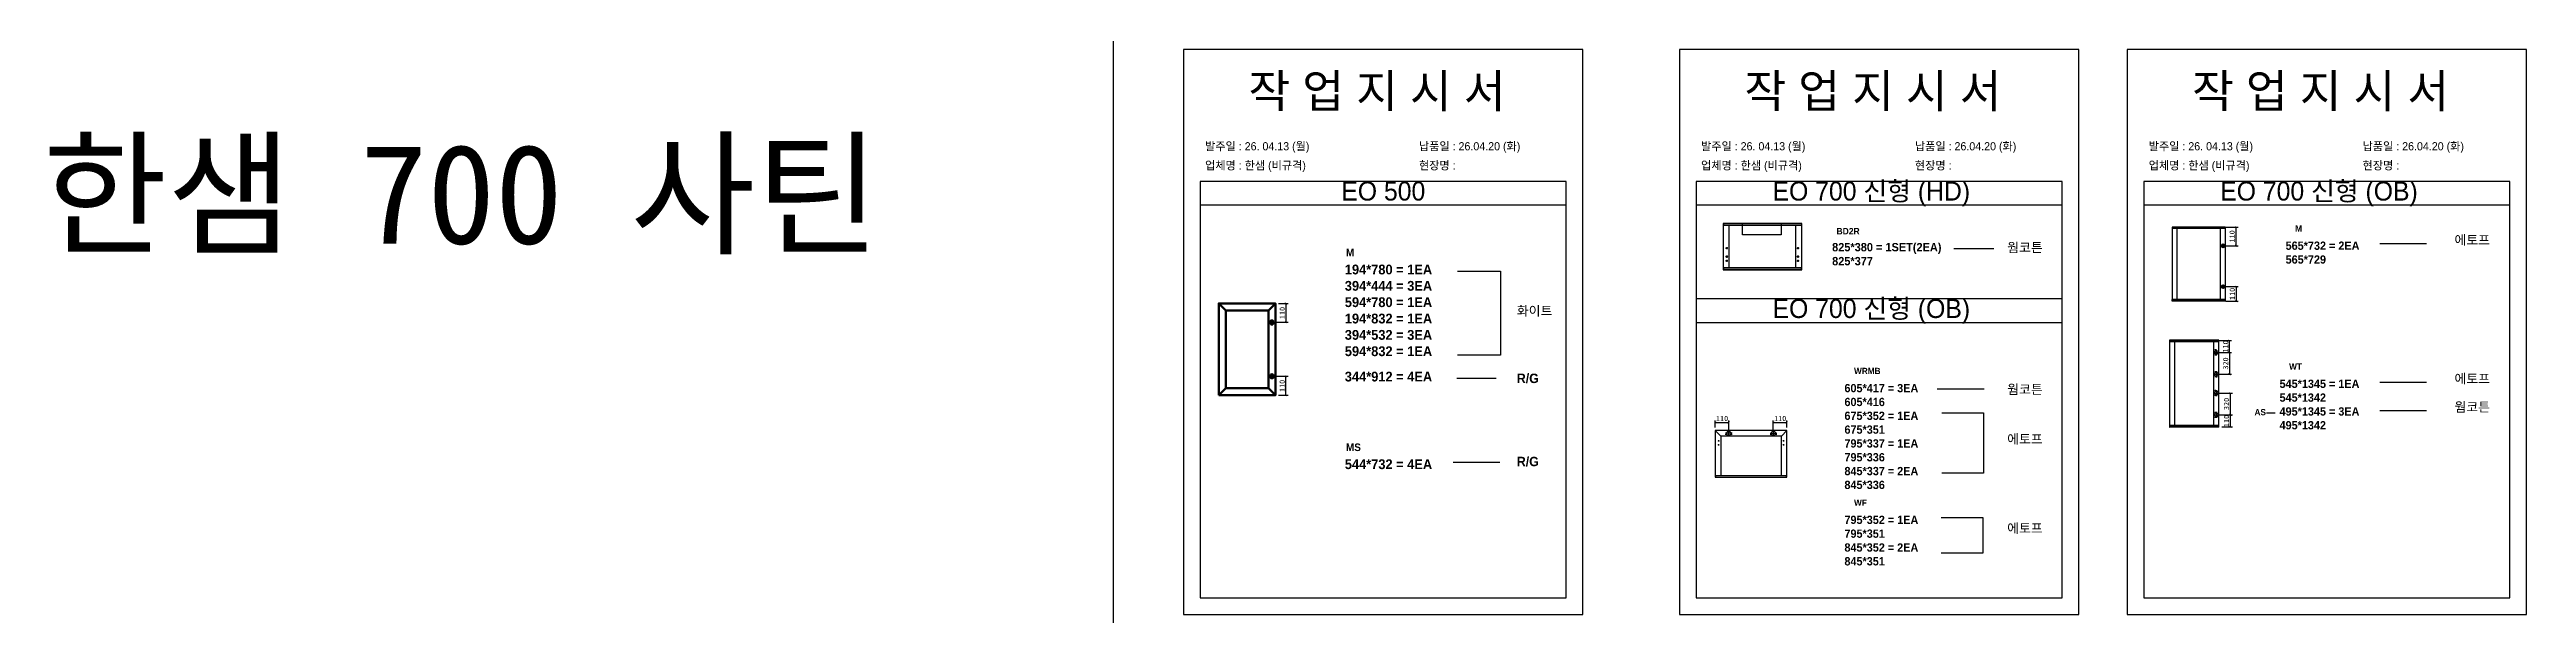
# Model space of a CAD drawing. Header units: millimetres. Extents: x -44117 to 256353, y -2095463 to 65325.
# Drawn here: x 105175 to 117107, y -866264 to -863544 of the extents above; entities that cross this region are included whole.
import ezdxf

# ---------------------------------------------------------------- set-up
doc = ezdxf.new("R2010")
doc.units = ezdxf.units.MM
doc.header["$LTSCALE"] = 10
doc.layers.add('Layer1', color=7, linetype='Continuous', lineweight=70)
doc.styles.add('MtX_Gulim', font='')
doc.styles.get('MtX_Gulim').set_extended_font_data('Gulim', bold=True)
doc.dimstyles.new('ISO-25', dxfattribs={"dimtxt": 2.5, "dimasz": 2.5, "dimexe": 1, "dimexo": 1, "dimtad": 1, "dimtxsty": 'Standard', "dimblk": 'ARCHTICK', "dimcen": 2.5, "dimadec": 0, "dimazin": 0, "dimtfac": 1, "dimtmove": 0, "dimatfit": 3, "dimfxl": 0, "dimarcsym": 0})

msp = doc.modelspace()

# ---------------------------------------------------------------- texts
at = {"linetype": 'Continuous', "style": 'MtX_Gulim'}
for s, height, p in [('M', 36.77584, (111419.947, -864539.44673)), ('BD2R', 31.421769, (113783.13621, -864433.90575)), ('M', 30.31593, (115993.07461, -864420.49727)), ('WRMB', 30.315933, (113867.76931, -865106.38625)), ('WT', 30.315933, (115963.85432, -865085.41027)), ('MS', 36.775844, (111419.947, -865476.98642)), ('WF', 30.315933, (113867.76931, -865740.51884))]:
    msp.add_text(s, height=height, dxfattribs=at).set_placement(p)
at = {"color": 1, "linetype": 'Continuous', "style": 'MtX_Gulim'}
msp.add_text('AS', height=30.315933, dxfattribs=at).set_placement((115797.04852, -865304.66423))
at = {"attachment_point": 1}
for s, width, gutter_width, heights, insert, char_height in [('{\\fGulim|b0|i0|c129|p50;작 업 지 시 서}', 3786.0728481, 14.30944, [-178.40505], (110950.40905, -863662.83762), 160.2657825), ('{\\fGulim|b0|i0|c129|p50;작 업 지 시 서}', 3786.0728481, 14.30944, [-178.40505], (113339.722, -863662.83762), 160.2657825), ('{\\fGulim|b0|i0|c129|p50;작 업 지 시 서}', 3786.0728481, 14.30944, [-178.40505], (115496.28117, -863662.83762), 160.2657825), ('{\\f굴림|b0|i0|c129|p50;한샘} 700 {\\f굴림|b0|i0|c129|p50;사틴}', 5072.1082947, 2395.6482, [-533.35869], (105140.70232, -863999.31533), 479.1296392), ('\\pt11;{\\fGulim|b0|i0|c129|p50;발주일 : 26. 04.13 (월)}', 3786.0728481, 14.30944, [39.49878], (110741.56616, -863989.58134), 39.2651167), ('{\\fGulim|b0|i0|c129|p50;납품일 : 26.04.20 (화)}', 3786.0728481, 14.30944, [40.16974], (111771.82099, -863989.58134), 39.2651167), ('\\pt11;{\\fGulim|b0|i0|c129|p50;발주일 : 26. 04.13 (월)}', 3786.0728481, 14.30944, [39.49878], (113130.87912, -863989.58134), 39.2651167), ('{\\fGulim|b0|i0|c129|p50;납품일 : 26.04.20 (화)}', 3786.0728481, 14.30944, [40.16974], (114161.13394, -863989.58134), 39.2651167), ('\\pt11;{\\fGulim|b0|i0|c129|p50;발주일 : 26. 04.13 (월)}', 3786.0728481, 14.30944, [39.49878], (115287.43828, -863989.58134), 39.2651167), ('{\\fGulim|b0|i0|c129|p50;납품일 : 26.04.20 (화)}', 3786.0728481, 14.30944, [40.16974], (116317.69311, -863989.58134), 39.2651167), ('{\\fGulim|b0|i0|c129|p50;업체명 : 한샘 (비규격)}', 3786.0728481, 14.30944, [41.34032], (110741.56616, -864081.91295), 39.2651167), ('{\\fGulim|b0|i0|c129|p50;현장명 : }', 3786.0728481, 14.30944, [-43.81381], (111771.82099, -864081.91295), 39.2651167), ('{\\fGulim|b0|i0|c129|p50;업체명 : 한샘 (비규격)}', 3786.0728481, 14.30944, [41.34032], (113130.87912, -864081.91295), 39.2651167), ('{\\fGulim|b0|i0|c129|p50;현장명 : }', 3786.0728481, 14.30944, [-43.81381], (114161.13394, -864081.91295), 39.2651167), ('{\\fGulim|b0|i0|c129|p50;업체명 : 한샘 (비규격)}', 3786.0728481, 14.30944, [41.34032], (115287.43828, -864081.91295), 39.2651167), ('{\\fGulim|b0|i0|c129|p50;현장명 : }', 3786.0728481, 14.30944, [-43.81381], (116317.69311, -864081.91295), 39.2651167), ('{\\fGulim|b0|i0|c129|p50;EO 500}', 2155.3243433, 8.14604, [-93.54386], (111397.55319, -864179.41841), 91.2356303), ('{\\fGulim|b0|i0|c129|p50;EO 700 신형 (HD)}', 2155.3243433, 8.14604, [-114.80382], (113475.10566, -864179.41841), 91.2356303), ('{\\fGulim|b0|i0|c129|p50;EO 700 신형 (OB)}', 2155.3243433, 8.14604, [-114.80382], (115631.66483, -864179.41841), 91.2356303), ('{\\f굴림|b1|i0|c129|p50;825*380 = 1SET(2EA)\\P\\C1;825*377}', 12198.822037, 156.88766, [-113.2366], (113762.31304, -864474.86422), 40.342541), ('{\\f굴림|b1|i0|c129|p50;웜코튼}', 13746.5878503, 176.7933, [-49.06916], (114605.69938, -864474.07043), 45.4611341), ('{\\f굴림|b1|i0|c129|p50;565*732 = 2EA\\P\\C1;565*729}', 12072.7918459, 155.2668, [-107.57771], (115946.87739, -864467.97787), 39.9257485), ('{\\f굴림|b1|i0|c129|p50;에토프}', 13746.5878503, 176.7933, [-50.57251], (116760.46594, -864437.54013), 45.4611341), ('{\\f굴림|b1|i0|c129|p50;194*780 = 1EA\\P394*444 = 3EA\\P594*780 = 1EA\\P194*832 = 1EA\\P394*532 = 3EA\\P594*832 = 1EA}', 14277.4258488, 183.62035, [-442.74988], (111414.69525, -864578.98823), 47.2166605), ('{\\fGulim|b0|i0|c129|p50;EO 700 신형 (OB)}', 2155.3243433, 8.14604, [-114.80382], (113475.10566, -864744.94783), 91.2356303), ('{\\f굴림|b1|i0|c129|p50;화이트}', 13746.5878503, 176.7933, [-50.51237], (112243.37643, -864778.68173), 45.4611341), ('{\\f굴림|b1|i0|c129|p50;344*912 = 4EA}', 14277.4258488, 183.62035, [-48.65315], (111414.69525, -865094.65462), 47.2166605), ('{\\f굴림|b1|i0|c129|p50;R/G}', 13746.5878503, 176.7933, [-54.90214], (112243.37643, -865104.02471), 45.4611341), ('{\\f굴림|b1|i0|c129|p50;에토프}', 13746.5878503, 176.7933, [-50.57251], (116760.46594, -865105.65517), 45.4611341), ('{\\f굴림|b1|i0|c129|p50;605*417 = 3EA\\P\\C1;605*416\\P\\C256;675*352 = 1EA\\P\\C1;675*351\\P\\C256;795*337 = 1EA\\P\\C1;795*336\\P\\C256;845*337 = 2EA\\P\\C1;845*336}', 12072.7918459, 155.2668, [-507.46894], (113821.57209, -865153.86685), 39.9257485), ('{\\f굴림|b1|i0|c129|p50;웜코튼}', 13746.5878503, 176.7933, [-49.06916], (114605.69938, -865156.93316), 45.4611341), ('{\\f굴림|b1|i0|c129|p50;545*1345 = 1EA\\P\\C1;545*1342\\P\\C256;495*1345 = 3EA\\P\\C1;495*1342}', 12072.7918459, 155.2668, [-240.98041], (115917.6571, -865132.89087), 39.9257485), ('{\\f굴림|b1|i0|c129|p50;웜코튼}', 13746.5878503, 176.7933, [-49.06916], (116760.46594, -865241.95958), 45.4611341), ('{\\f굴림|b1|i0|c129|p50;에토프}', 13746.5878503, 176.7933, [-50.57251], (114605.69938, -865396.4714), 45.4611341), ('{\\f굴림|b1|i0|c129|p50;544*732 = 4EA}', 14277.4258488, 183.62035, [-48.65315], (111414.69525, -865516.52793), 47.2166605), ('{\\f굴림|b1|i0|c129|p50;R/G}', 13746.5878503, 176.7933, [-54.90214], (112243.37643, -865504.44683), 45.4611341), ('{\\f굴림|b1|i0|c129|p50;795*352 = 1EA\\P\\C1;795*351\\P\\C256;845*352 = 2EA\\P\\C1;845*351}', 12072.7918459, 155.2668, [-240.98041], (113821.57209, -865787.99944), 39.9257485), ('{\\f굴림|b1|i0|c129|p50;에토프}', 13746.5878503, 176.7933, [-50.57251], (114605.69938, -865825.4951), 45.4611341)]:
    msp.add_mtext_dynamic_manual_height_columns(s, width=width, gutter_width=gutter_width, heights=heights, dxfattribs=dict(at, insert=insert, char_height=char_height))

# ---------------------------------------------------------------- blocks, each defined once
blk = doc.blocks.new('_ArchTick')
at = {"color": 0, "linetype": 'ByBlock', "const_width": 0.15}
blk.add_lwpolyline([(-0.5, -0.5), (0.5, 0.5)], dxfattribs=at)
blk = doc.blocks.new('*D5615')
at = {"color": 0, "lineweight": -2}
for p, q in [((113199, -865363), (113199, -865329)), ((113199, -865339), (113264, -865339)), ((113264, -865376), (113264, -865329))]:
    blk.add_line(p, q, dxfattribs=at)
at = {"layer": 'Defpoints', "color": 0}
for p in [(113264, -865339), (113199, -865378), (113264, -865391)]:
    blk.add_point(p, dxfattribs=at)
at = {"color": 0, "lineweight": -2, "xscale": 10, "yscale": 10, "zscale": 10, "rotation": 180}
blk.add_blockref('_ArchTick', (113199, -865339), dxfattribs=at)
at = {"color": 0, "lineweight": -2, "xscale": 10, "yscale": 10, "zscale": 10}
blk.add_blockref('_ArchTick', (113264, -865339), dxfattribs=at)
at = {"color": 0, "insert": (113232, -865320), "char_height": 25, "attachment_point": 5}
blk.add_mtext('110', dxfattribs=at)
blk = doc.blocks.new('*D5616')
at = {"color": 0, "lineweight": -2}
for p, q in [((113479, -865376), (113479, -865329)), ((113479, -865339), (113544, -865339)), ((113544, -865363), (113544, -865329))]:
    blk.add_line(p, q, dxfattribs=at)
at = {"layer": 'Defpoints', "color": 0}
for p in [(113544, -865339), (113479, -865391), (113544, -865378)]:
    blk.add_point(p, dxfattribs=at)
at = {"color": 0, "lineweight": -2, "xscale": 10, "yscale": 10, "zscale": 10, "rotation": 180}
blk.add_blockref('_ArchTick', (113479, -865339), dxfattribs=at)
at = {"color": 0, "lineweight": -2, "xscale": 10, "yscale": 10, "zscale": 10}
blk.add_blockref('_ArchTick', (113544, -865339), dxfattribs=at)
at = {"color": 0, "insert": (113512, -865320), "char_height": 25, "attachment_point": 5}
blk.add_mtext('110', dxfattribs=at)
blk = doc.blocks.new('*D5617')
at = {"color": 0, "lineweight": -2}
for p, q in [((111078, -864857), (111141, -864857)), ((111095, -864766), (111141, -864766)), ((111131, -864766), (111131, -864857))]:
    blk.add_line(p, q, dxfattribs=at)
at = {"layer": 'Defpoints', "color": 0}
for p in [(111063, -864857), (111080, -864766), (111131, -864857)]:
    blk.add_point(p, dxfattribs=at)
at = {"color": 0, "lineweight": -2, "xscale": 10, "yscale": 10, "zscale": 10}
for p, rotation in [((111131, -864766), 90), ((111131, -864857), 270)]:
    blk.add_blockref('_ArchTick', p, dxfattribs=dict(at, rotation=rotation))
at = {"color": 0, "insert": (111113, -864812), "char_height": 25, "attachment_point": 5, "rotation": 90}
blk.add_mtext('110', dxfattribs=at)
blk = doc.blocks.new('*D5618')
at = {"color": 0, "lineweight": -2}
for p, q in [((111078, -865117), (111141, -865117)), ((111095, -865208), (111141, -865208)), ((111131, -865208), (111131, -865117))]:
    blk.add_line(p, q, dxfattribs=at)
at = {"layer": 'Defpoints', "color": 0}
for p in [(111063, -865117), (111080, -865208), (111131, -865117)]:
    blk.add_point(p, dxfattribs=at)
at = {"color": 0, "lineweight": -2, "xscale": 10, "yscale": 10, "zscale": 10}
for p, rotation in [((111131, -865117), 90), ((111131, -865208), 270)]:
    blk.add_blockref('_ArchTick', p, dxfattribs=dict(at, rotation=rotation))
at = {"color": 0, "insert": (111113, -865163), "char_height": 25, "attachment_point": 5, "rotation": 90}
blk.add_mtext('110', dxfattribs=at)
blk = doc.blocks.new('*D5619')
at = {"color": 0, "lineweight": -2}
for p, q in [((115660, -864398), (115718, -864398)), ((115660, -864489), (115718, -864489)), ((115708, -864489), (115708, -864398))]:
    blk.add_line(p, q, dxfattribs=at)
at = {"layer": 'Defpoints', "color": 0}
for p in [(115645, -864398), (115645, -864489), (115708, -864398)]:
    blk.add_point(p, dxfattribs=at)
at = {"color": 0, "lineweight": -2, "xscale": 10, "yscale": 10, "zscale": 10}
for p, rotation in [((115708, -864398), 90), ((115708, -864489), 270)]:
    blk.add_blockref('_ArchTick', p, dxfattribs=dict(at, rotation=rotation))
at = {"color": 0, "insert": (115689, -864443), "char_height": 25, "attachment_point": 5, "rotation": 90}
blk.add_mtext('110', dxfattribs=at)
blk = doc.blocks.new('*D5620')
at = {"color": 0, "lineweight": -2}
for p, q in [((115660, -864685), (115719, -864685)), ((115709, -864685), (115709, -864755)), ((115660, -864755), (115719, -864755))]:
    blk.add_line(p, q, dxfattribs=at)
at = {"layer": 'Defpoints', "color": 0}
for p in [(115645, -864685), (115645, -864755), (115709, -864755)]:
    blk.add_point(p, dxfattribs=at)
at = {"color": 0, "lineweight": -2, "xscale": 10, "yscale": 10, "zscale": 10}
for p, rotation in [((115709, -864685), 90), ((115709, -864755), 270)]:
    blk.add_blockref('_ArchTick', p, dxfattribs=dict(at, rotation=rotation))
at = {"color": 0, "insert": (115690, -864720), "char_height": 25, "attachment_point": 5, "rotation": 90}
blk.add_mtext('110', dxfattribs=at)
blk = doc.blocks.new('*D5621')
at = {"color": 0, "lineweight": -2}
for p, q in [((115628, -864944), (115686, -864944)), ((115676, -865002), (115676, -864944)), ((115628, -865002), (115686, -865002))]:
    blk.add_line(p, q, dxfattribs=at)
at = {"layer": 'Defpoints', "color": 0}
for p in [(115613, -864944), (115676, -864944), (115613, -865002)]:
    blk.add_point(p, dxfattribs=at)
at = {"color": 0, "lineweight": -2, "xscale": 10, "yscale": 10, "zscale": 10}
for p, rotation in [((115676, -864944), 90), ((115676, -865002), 270)]:
    blk.add_blockref('_ArchTick', p, dxfattribs=dict(at, rotation=rotation))
at = {"color": 0, "insert": (115658, -864973), "char_height": 25, "attachment_point": 5, "rotation": 90}
blk.add_mtext('110', dxfattribs=at)
blk = doc.blocks.new('*D5622')
at = {"color": 0, "lineweight": -2}
for p, q in [((115628, -865303), (115691, -865303)), ((115681, -865361), (115681, -865303)), ((115640, -865361), (115691, -865361))]:
    blk.add_line(p, q, dxfattribs=at)
at = {"layer": 'Defpoints', "color": 0}
for p in [(115613, -865303), (115681, -865303), (115625, -865361)]:
    blk.add_point(p, dxfattribs=at)
at = {"color": 0, "lineweight": -2, "xscale": 10, "yscale": 10, "zscale": 10}
for p, rotation in [((115681, -865303), 90), ((115681, -865361), 270)]:
    blk.add_blockref('_ArchTick', p, dxfattribs=dict(at, rotation=rotation))
at = {"color": 0, "insert": (115662, -865332), "char_height": 25, "attachment_point": 5, "rotation": 90}
blk.add_mtext('110', dxfattribs=at)
blk = doc.blocks.new('*D5623')
at = {"color": 0, "lineweight": -2}
for p, q in [((115628, -865198), (115691, -865198)), ((115681, -865303), (115681, -865198)), ((115628, -865303), (115691, -865303))]:
    blk.add_line(p, q, dxfattribs=at)
at = {"layer": 'Defpoints', "color": 0}
for p in [(115613, -865198), (115681, -865198), (115613, -865303)]:
    blk.add_point(p, dxfattribs=at)
at = {"color": 0, "lineweight": -2, "xscale": 10, "yscale": 10, "zscale": 10}
for p, rotation in [((115681, -865198), 90), ((115681, -865303), 270)]:
    blk.add_blockref('_ArchTick', p, dxfattribs=dict(at, rotation=rotation))
at = {"color": 0, "insert": (115662, -865250), "char_height": 25, "attachment_point": 5, "rotation": 90}
blk.add_mtext('320', dxfattribs=at)
blk = doc.blocks.new('*D5624')
at = {"color": 0, "lineweight": -2}
for p, q in [((115628, -865002), (115686, -865002)), ((115676, -865002), (115676, -865107)), ((115628, -865107), (115686, -865107))]:
    blk.add_line(p, q, dxfattribs=at)
at = {"layer": 'Defpoints', "color": 0}
for p in [(115613, -865002), (115613, -865107), (115676, -865107)]:
    blk.add_point(p, dxfattribs=at)
at = {"color": 0, "lineweight": -2, "xscale": 10, "yscale": 10, "zscale": 10}
for p, rotation in [((115676, -865002), 90), ((115676, -865107), 270)]:
    blk.add_blockref('_ArchTick', p, dxfattribs=dict(at, rotation=rotation))
at = {"color": 0, "insert": (115658, -865055), "char_height": 25, "attachment_point": 5, "rotation": 90}
blk.add_mtext('320', dxfattribs=at)

# ---------------------------------------------------------------- dimensions: what is measured, and where the dimension line sits
for base, p1, p2, angle, text, picture, middle in [((115707.55167, -864398.10931), (115645.43233, -864488.70483), (115645.43233, -864398.10931), 90, '110', '*D5619', (115688.80167, -864443.40707)), ((115708.54522, -864754.87829), (115645.43233, -864685.18276), (115645.43233, -864754.87829), 90, '110', '*D5620', (115689.79522, -864720.03053)), ((111131.43205, -864857.42859), (111080.45296, -864765.95501), (111063.00939, -864857.42859), 90, '110', '*D5617', (111112.68205, -864811.6918)), ((115676.41791, -865107.33457), (115613.49277, -865002.15203), (115613.49277, -865107.33457), 90, '320', '*D5624', (115657.66791, -865054.7433)), ((111131.43205, -865116.86337), (111080.45296, -865208.33695), (111063.00939, -865116.86337), 270, '110', '*D5618', (111112.68205, -865162.60016)), ((115680.98937, -865197.54457), (115613.49277, -865302.7271), (115613.49277, -865197.54457), 90, '320', '*D5623', (115662.23937, -865250.13583)), ((115680.98937, -865302.7271), (115625.13132, -865361.2318), (115613.49277, -865302.7271), 90, '110', '*D5622', (115662.23937, -865331.97945))]:
    dim = msp.add_linear_dim(base=base, p1=p1, p2=p2, angle=angle, text=text, dimstyle='ISO-25', override={"dimscale": 10, "dimasz": 1, "dimexo": 1.5, "dimtxsty": 'Standard'})
    dim.commit()
    dim.dimension.update_dxf_attribs({"geometry": picture, "text_midpoint": middle})
dim = msp.add_linear_dim(base=(115676.41791, -864944.31494), p1=(115613.49277, -865002.15203), p2=(115613.49277, -864944.31494), angle=90, text='110', dimstyle='ISO-25', override={"dimscale": 10, "dimasz": 1, "dimexo": 1.5, "dimtxsty": 'Standard'})
dim.commit()
dim.dimension.update_dxf_attribs({"geometry": '*D5621', "text_midpoint": (115676.41791, -864973.23349), "dimtype": 160})
for base, p1, p2, picture, middle in [((113263.9373, -865338.89606), (113199.41725, -865378.47646), (113263.9373, -865391.20289), '*D5615', (113231.67727, -865320.14606)), ((113544.00712, -865338.89606), (113479.48708, -865391.20289), (113544.00712, -865378.47646), '*D5616', (113511.7471, -865320.14606))]:
    dim = msp.add_linear_dim(base=base, p1=p1, p2=p2, text='110', dimstyle='ISO-25', override={"dimscale": 10, "dimasz": 1, "dimexo": 1.5, "dimtxsty": 'Standard'})
    dim.commit()
    dim.dimension.update_dxf_attribs({"geometry": picture, "text_midpoint": middle})

# ---------------------------------------------------------------- linework, layer by layer
for p, q in [((112481.16866, -864179.13065), (110718.24505, -864179.13065)), ((114870.48162, -864179.13065), (113107.55801, -864179.13065)), ((117027.04078, -864179.13065), (115264.11717, -864179.13065)), ((112481.16866, -864293.60621), (110718.24505, -864293.60621)), ((114870.48162, -864293.60621), (113107.55801, -864293.60621)), ((113236.56631, -864381.71354), (113236.56631, -864603.98436)), ((113615.5094, -864382.28673), (113236.56631, -864382.28673)), ((113615.19096, -864381.3951), (113236.88475, -864381.3951)), ((113238.1585, -864381.3951), (113238.1585, -864390.94829)), ((113613.9172, -864381.3951), (113613.9172, -864390.94829)), ((113615.5094, -864603.98436), (113615.5094, -864381.71354)), ((117027.04078, -864293.60621), (115264.11717, -864293.60621)), ((113615.5094, -864390.94829), (113236.56631, -864390.94829)), ((113259.97161, -864499.85462), (113249.46311, -864499.85462)), ((113254.71736, -864494.60037), (113254.71736, -864505.10887)), ((113265.22587, -864390.94829), (113265.22587, -864594.74962)), ((113586.84984, -864594.74962), (113586.84984, -864390.94829)), ((113592.10409, -864499.85462), (113602.6126, -864499.85462)), ((113597.35835, -864494.60037), (113597.35835, -864505.10887)), ((114541.34583, -864503.19175), (114348.28516, -864503.19175)), ((115399.65637, -864398.36561), (115399.65637, -864754.62198)), ((115656.51743, -864398.82694), (115399.65637, -864398.82694)), ((115656.51743, -864405.79829), (115399.65637, -864405.79829)), ((115656.26113, -864398.10931), (115399.91267, -864398.10931)), ((115422.46703, -864405.28569), (115422.46703, -864747.1893)), ((115633.45047, -864747.1893), (115633.45047, -864405.79829)), ((115655.23593, -864405.79829), (115655.23593, -864398.10931)), ((115656.51743, -864754.62198), (115656.51743, -864398.36561)), ((116400.71169, -864476.94014), (116626.03799, -864476.94014)), ((113615.5094, -864594.74962), (113236.56631, -864594.74962)), ((113615.5094, -864603.41117), (113236.56631, -864603.41117)), ((113236.88475, -864604.3028), (113615.19096, -864604.3028)), ((113238.1585, -864594.74962), (113238.1585, -864604.3028)), ((113259.97161, -864540.61489), (113249.46311, -864540.61489)), ((113259.97161, -864560.99502), (113249.46311, -864560.99502)), ((113254.71736, -864535.36063), (113254.71736, -864545.86914)), ((113254.71736, -864555.74077), (113254.71736, -864566.24927)), ((113592.10409, -864540.61489), (113602.6126, -864540.61489)), ((113592.10409, -864560.99502), (113602.6126, -864560.99502)), ((113597.35835, -864535.36063), (113597.35835, -864545.86914)), ((113597.35835, -864555.74077), (113597.35835, -864566.24927)), ((113613.9172, -864604.3028), (113613.9172, -864594.74962)), ((114870.48162, -864744.66007), (113107.55801, -864744.66007)), ((115656.51743, -864747.1893), (115399.65637, -864747.1893)), ((115400.93787, -864754.87829), (115400.93787, -864747.1893)), ((115655.23593, -864747.1893), (115655.23593, -864754.87829)), ((114870.48162, -864859.13563), (113107.55801, -864859.13563)), ((115656.51743, -864754.16065), (115399.65637, -864754.16065)), ((115656.26113, -864754.87829), (115399.91267, -864754.87829)), ((115388.21574, -864943.83563), (115388.21574, -865361.04349)), ((115625.20931, -864944.31494), (115388.21574, -864944.31494)), ((115625.20931, -864951.55789), (115388.21574, -864951.55789)), ((115624.94302, -864943.56935), (115388.48203, -864943.56935)), ((115389.54717, -864943.56935), (115389.54717, -864951.55789)), ((115411.9151, -864951.02532), (115411.9151, -865353.32124)), ((115601.24367, -865353.32124), (115601.24367, -864951.55789)), ((115623.87788, -864951.55789), (115623.87788, -864943.56935)), ((115625.20931, -865361.04349), (115625.20931, -864943.83563)), ((115598.96818, -865002.15203), (115628.01736, -865002.15203)), ((115610.82992, -864990.1692), (115606.56937, -864990.1692)), ((115610.82992, -865014.13485), (115606.56937, -865014.13485)), ((115610.82992, -865095.35174), (115606.56937, -865095.35174)), ((115608.69965, -864988.03893), (115608.69965, -864992.29948)), ((115608.69965, -865012.00457), (115608.69965, -865016.26513)), ((115608.69965, -865093.22146), (115608.69965, -865097.48202)), ((115613.49277, -865016.67662), (115613.49277, -864987.62744)), ((115613.49277, -865092.80998), (115613.49277, -865121.85916)), ((111953.78542, -865125.99563), (112143.27089, -865125.99563)), ((114269.01527, -865177.49161), (114494.34158, -865177.49161)), ((115598.96818, -865107.33457), (115628.01736, -865107.33457)), ((115598.96818, -865197.54457), (115628.01736, -865197.54457)), ((115610.82992, -865119.31738), (115606.56937, -865119.31738)), ((115610.82992, -865185.56174), (115606.56937, -865185.56174)), ((115610.82992, -865209.52738), (115606.56937, -865209.52738)), ((115608.69965, -865117.18711), (115608.69965, -865121.44766)), ((115608.69965, -865183.43146), (115608.69965, -865187.69202)), ((115608.69965, -865207.3971), (115608.69965, -865211.65766)), ((115613.49277, -865183.01998), (115613.49277, -865212.06916)), ((116400.71169, -865145.05519), (116626.03799, -865145.05519)), ((115598.96818, -865302.7271), (115628.01736, -865302.7271)), ((115610.82992, -865290.74426), (115606.56937, -865290.74426)), ((115610.82992, -865314.70991), (115606.56937, -865314.70991)), ((115608.69965, -865288.61399), (115608.69965, -865292.87454)), ((115608.69965, -865312.57963), (115608.69965, -865316.84019)), ((115613.49277, -865288.20251), (115613.49277, -865317.25168)), ((115896.20439, -865294.21355), (115854.30754, -865294.21355)), ((116400.71169, -865281.35959), (116626.03799, -865281.35959)), ((113199.12129, -865378.47646), (113199.12129, -865602.81679)), ((113225.46204, -865404.81722), (113199.20797, -865378.26719)), ((113544.00712, -865378.1805), (113199.41725, -865378.1805)), ((113212.43965, -865427.90237), (113218.35892, -865427.90237)), ((113212.43965, -865446.84403), (113218.35892, -865446.84403)), ((113215.39928, -865424.94273), (113215.39928, -865430.862)), ((113215.39928, -865443.8844), (113215.39928, -865449.80367)), ((113225.46204, -865404.81722), (113225.46204, -865594.82578)), ((113517.96233, -865404.81722), (113225.46204, -865404.81722)), ((113280.08072, -865391.20289), (113247.79388, -865391.20289)), ((113252.98665, -865397.12216), (113248.25123, -865397.12216)), ((113250.61894, -865394.75446), (113250.61894, -865399.48987)), ((113263.93729, -865407.34631), (113263.93729, -865375.05948)), ((113279.62336, -865397.12216), (113274.88795, -865397.12216)), ((113277.25565, -865394.75446), (113277.25565, -865399.48987)), ((113463.34366, -865391.20289), (113495.6305, -865391.20289)), ((113468.53644, -865397.12216), (113463.80102, -865397.12216)), ((113466.16873, -865394.75446), (113466.16873, -865399.48987)), ((113479.48708, -865407.34631), (113479.48708, -865375.05948)), ((113495.17315, -865397.12216), (113490.43773, -865397.12216)), ((113492.80544, -865394.75446), (113492.80544, -865399.48987)), ((113517.96233, -865404.81722), (113544.2164, -865378.26719)), ((113517.96233, -865594.23385), (113517.96233, -865404.81722)), ((113530.98473, -865427.90237), (113525.06546, -865427.90237)), ((113530.98473, -865446.84403), (113525.06546, -865446.84403)), ((113528.0251, -865424.94273), (113528.0251, -865430.862)), ((113528.0251, -865443.8844), (113528.0251, -865449.80367)), ((113544.30308, -865602.81679), (113544.30308, -865378.47646)), ((115625.20931, -865353.32124), (115388.21574, -865353.32124)), ((115625.20931, -865360.56419), (115388.21574, -865360.56419)), ((115624.94302, -865361.30979), (115388.48203, -865361.30979)), ((115389.54717, -865361.30979), (115389.54717, -865353.32124)), ((115623.87788, -865353.32124), (115623.87788, -865361.30979)), ((111935.90944, -865529.99295), (112161.14688, -865529.99295)), ((113199.12129, -865594.23385), (113544.30308, -865594.23385)), ((113199.12129, -865602.28406), (113544.00712, -865602.28406)), ((113199.41725, -865603.11275), (113544.00712, -865603.11275)), ((113200.6011, -865594.23385), (113200.6011, -865603.11275)), ((113542.82327, -865603.11275), (113542.82327, -865594.23385))]:
    msp.add_line(p, q)
at = {"color": 1}
for p in [(110300.49669, 21924.9366), (110300.49669, 14161.07811), (110300.49669, 18584.38997), (110300.49669, 10820.53148), (110300.49669, 18627.87121), (110300.49669, 10864.01272), (110300.49669, 15287.32457), (110300.49669, 7523.46608), (110300.49669, 3746.75115), (110300.49669, 21924.9366), (110300.49669, 14161.07811), (110300.49669, 18584.38997), (110300.49669, 10820.53148), (110300.49669, 18627.87121), (110300.49669, 10864.01272), (110300.49669, 15287.32457), (110300.49669, 7523.46608), (110300.49669, 3746.75115), (110300.49669, 21924.9366), (110300.49669, 14161.07811), (110300.49669, 18584.38997), (110300.49669, 10820.53148), (110300.49669, 18627.87121), (110300.49669, 10864.01272), (110300.49669, 15287.32457), (110300.49669, 7523.46608), (110300.49669, 3746.75115), (110300.49669, 21924.9366), (110300.49669, 14161.07811), (110300.49669, 18584.38997), (110300.49669, 10820.53148), (110300.49669, 18627.87121), (110300.49669, 10864.01272), (110300.49669, 15287.32457), (110300.49669, 7523.46608), (110300.49669, 3746.75115), (110300.49669, 21924.9366), (110300.49669, 14161.07811), (110300.49669, 18584.38997), (110300.49669, 10820.53148), (110300.49669, 18627.87121), (110300.49669, 10864.01272), (110300.49669, 15287.32457), (110300.49669, 7523.46608), (110300.49669, 3746.75115), (110300.49669, 21924.9366), (110300.49669, 14161.07811), (110300.49669, 18584.38997), (110300.49669, 10820.53148), (110300.49669, 18627.87121), (110300.49669, 10864.01272), (110300.49669, 15287.32457), (110300.49669, 7523.46608), (110300.49669, 3746.75115), (110300.49669, 21924.9366), (110300.49669, 14161.07811), (110300.49669, 18584.38997), (110300.49669, 10820.53148), (110300.49669, 18627.87121), (110300.49669, 10864.01272), (110300.49669, 15287.32457), (110300.49669, 7523.46608), (110300.49669, 3746.75115), (110300.49669, 21924.9366), (110300.49669, 14161.07811), (110300.49669, 18584.38997), (110300.49669, 10820.53148), (110300.49669, 18627.87121), (110300.49669, 10864.01272), (110300.49669, 15287.32457), (110300.49669, 7523.46608), (110300.49669, 3746.75115), (110300.49669, 21924.9366), (110300.49669, 14161.07811), (110300.49669, 18584.38997), (110300.49669, 10820.53148), (110300.49669, 18627.87121), (110300.49669, 10864.01272), (110300.49669, 15287.32457), (110300.49669, 7523.46608), (110300.49669, 3746.75115), (110300.49669, 21924.9366), (110300.49669, 14161.07811), (110300.49669, 18584.38997), (110300.49669, 10820.53148), (110300.49669, 18627.87121), (110300.49669, 10864.01272), (110300.49669, 15287.32457), (110300.49669, 7523.46608), (110300.49669, 3746.75115), (110300.49669, 12702.87182), (110300.49669, 4939.01333), (110300.49669, 9362.32519), (110300.49669, 1598.4667), (110300.49669, 9405.80642), (110300.49669, 1641.94794), (110300.49669, 6065.25979), (110300.49669, -1698.5987), (110300.49669, -5475.31363), (110300.49669, 12702.87182), (110300.49669, 4939.01333), (110300.49669, 9362.32519), (110300.49669, 1598.4667), (110300.49669, 9405.80642), (110300.49669, 1641.94794), (110300.49669, 6065.25979), (110300.49669, -1698.5987), (110300.49669, -5475.31363), (110300.49669, 12702.87182), (110300.49669, 4939.01333), (110300.49669, 9362.32519), (110300.49669, 1598.4667), (110300.49669, 9405.80642), (110300.49669, 1641.94794), (110300.49669, 6065.25979), (110300.49669, -1698.5987), (110300.49669, -5475.31363), (110300.49669, 12702.87182), (110300.49669, 4939.01333), (110300.49669, 9362.32519), (110300.49669, 1598.4667), (110300.49669, 9405.80642), (110300.49669, 1641.94794), (110300.49669, 6065.25979), (110300.49669, -1698.5987), (110300.49669, -5475.31363), (110300.49669, 12702.87182), (110300.49669, 4939.01333), (110300.49669, 9362.32519), (110300.49669, 1598.4667), (110300.49669, 9405.80642), (110300.49669, 1641.94794), (110300.49669, 6065.25979), (110300.49669, -1698.5987), (110300.49669, -5475.31363)]:
    msp.add_xline(p, (0, 1), dxfattribs=at)
for points in [[(110638.11216, -866263.53629), (112561.30155, -866263.53629), (112561.30155, -863543.59701), (110638.11216, -863543.59701)], [(113027.42512, -866263.53629), (114950.61451, -866263.53629), (114950.61451, -863543.59701), (113027.42512, -863543.59701)], [(115183.98428, -866263.53629), (117107.17367, -866263.53629), (117107.17367, -863543.59701), (115183.98428, -863543.59701)]]:
    msp.add_lwpolyline(points, close=True)
for points in [[(110718.24505, -864179.13065), (110718.24505, -866183.40339), (112481.16866, -866183.40339), (112481.16866, -864179.13065)], [(113107.55801, -864179.13065), (113107.55801, -866183.40339), (114870.48162, -866183.40339), (114870.48162, -864179.13065)], [(115264.11717, -864179.13065), (115264.11717, -866183.40339), (117027.04078, -866183.40339), (117027.04078, -864179.13065)], [(113516.43724, -864381.3951), (113516.43724, -864434.89989), (113330.69455, -864434.89989), (113330.69455, -864381.3951)], [(111957.36062, -864611.16718), (112164.72208, -864611.16718), (112164.72208, -865015.16451), (111957.36062, -865015.16451)], [(114291.082, -865293.31041), (114491.29306, -865293.31041), (114491.29306, -865582.90141), (114291.082, -865582.90141)], [(114287.5068, -865797.41326), (114487.71786, -865797.41326), (114487.71786, -865969.02274), (114287.5068, -865969.02274)]]:
    msp.add_lwpolyline(points)
for centre, radius in [((113254.71736, -864499.85462), 3.1844), ((113597.35835, -864499.85462), 3.1844), ((113254.71736, -864540.61489), 3.1844), ((113254.71736, -864560.99502), 3.1844), ((113597.35835, -864540.61489), 3.1844), ((113597.35835, -864560.99502), 3.1844), ((115613.49277, -865002.15203), 9.31997), ((115613.49277, -865107.33457), 9.31997), ((115608.69965, -864990.1692), 0.85211), ((115608.69965, -865014.13485), 0.85211), ((115608.69965, -865095.35174), 0.85211), ((115613.49277, -865197.54457), 9.31997), ((115608.69965, -865119.31738), 0.85211), ((115608.69965, -865185.56174), 0.85211), ((115608.69965, -865209.52738), 0.85211), ((115613.49277, -865302.7271), 9.31997), ((115608.69965, -865290.74426), 0.85211), ((115608.69965, -865314.70991), 0.85211), ((113215.39928, -865427.90237), 0.88789), ((113215.39928, -865446.84403), 0.88789), ((113250.61894, -865397.12216), 0.94708), ((113263.93729, -865391.20289), 10.35872), ((113277.25565, -865397.12216), 0.94708), ((113466.16873, -865397.12216), 0.94708), ((113479.48708, -865391.20289), 10.35872), ((113492.80544, -865397.12216), 0.94708), ((113528.0251, -865427.90237), 0.88789), ((113528.0251, -865446.84403), 0.88789)]:
    msp.add_circle(centre, radius)
for centre, radius, start, end in [((113236.88475, -864381.71354), 0.31844, 90, 180), ((113615.19096, -864381.71354), 0.31844, 0, 90), ((115656.26113, -864398.36561), 0.2563, 0, 90), ((113236.88475, -864603.98436), 0.31844, 180, 270), ((113615.19096, -864603.98436), 0.31844, 270, 0), ((115399.91267, -864754.62199), 0.2563, 180, 270), ((115656.26113, -864754.62199), 0.2563, 270, 0), ((115388.48203, -864943.83563), 0.26628, 90, 180), ((115624.94302, -864943.83563), 0.26628, 0, 90), ((113199.41725, -865378.47646), 0.29596, 90, 180), ((113544.00712, -865378.47646), 0.29596, 0, 90), ((115388.48203, -865361.0435), 0.26628, 180, 270), ((115624.94302, -865361.0435), 0.26628, 270, 0), ((113199.41725, -865602.81679), 0.29596, 180, 270), ((113544.00712, -865602.81679), 0.29596, 270, 0)]:
    msp.add_arc(centre, radius, start, end)
at = {"layer": 'Layer1'}
for p, q in [((115645.43233, -864479.25862), (115645.43233, -864498.15104)), ((115645.43233, -864694.62897), (115645.43233, -864675.73655)), ((110841.36397, -864800.11058), (110807.2084, -864765.95501)), ((111046.29739, -864800.11058), (111080.45296, -864765.95501)), ((111063.00939, -864843.23144), (111063.00939, -864871.62574)), ((111063.00939, -865131.06051), (111063.00939, -865102.66622)), ((110807.2084, -865208.33695), (110841.36397, -865174.18138)), ((111080.45296, -865208.33695), (111046.29739, -865174.18138)), ((111046.29739, -865174.18138), (111080.45296, -865208.33695))]:
    msp.add_line(p, q, dxfattribs=at)
for points in [[(115654.87854, -864488.70483), (115635.98612, -864488.70483)], [(115654.87854, -864685.18276), (115635.98612, -864685.18276)], [(110807.2084, -865208.33695), (111080.45296, -865208.33695), (111080.45296, -864765.95501), (110807.2084, -864765.95501)], [(110841.36397, -865174.18138), (111046.29739, -865174.18138), (111046.29739, -864800.11058), (110841.36397, -864800.11058)], [(111077.20654, -864857.42859), (111048.81225, -864857.42859)], [(111077.20654, -865116.86337), (111048.81225, -865116.86337)]]:
    msp.add_lwpolyline(points, close=True, dxfattribs=at)
for centre, radius in [((115645.43233, -864488.70483), 6.29747), ((115645.43233, -864685.18276), 6.29747), ((111063.00939, -864857.42859), 9.46476), ((111063.00939, -865116.86337), 9.46476)]:
    msp.add_circle(centre, radius, dxfattribs=at)

msp.set_redraw_order([(e.dxf.handle, doc.entitydb.next_handle()) for e in msp.query("TEXT MTEXT ATTDEF DIMENSION ARC_DIMENSION")])  # texts and dimensions are drawn at this point

doc.saveas('drawing.dxf')
